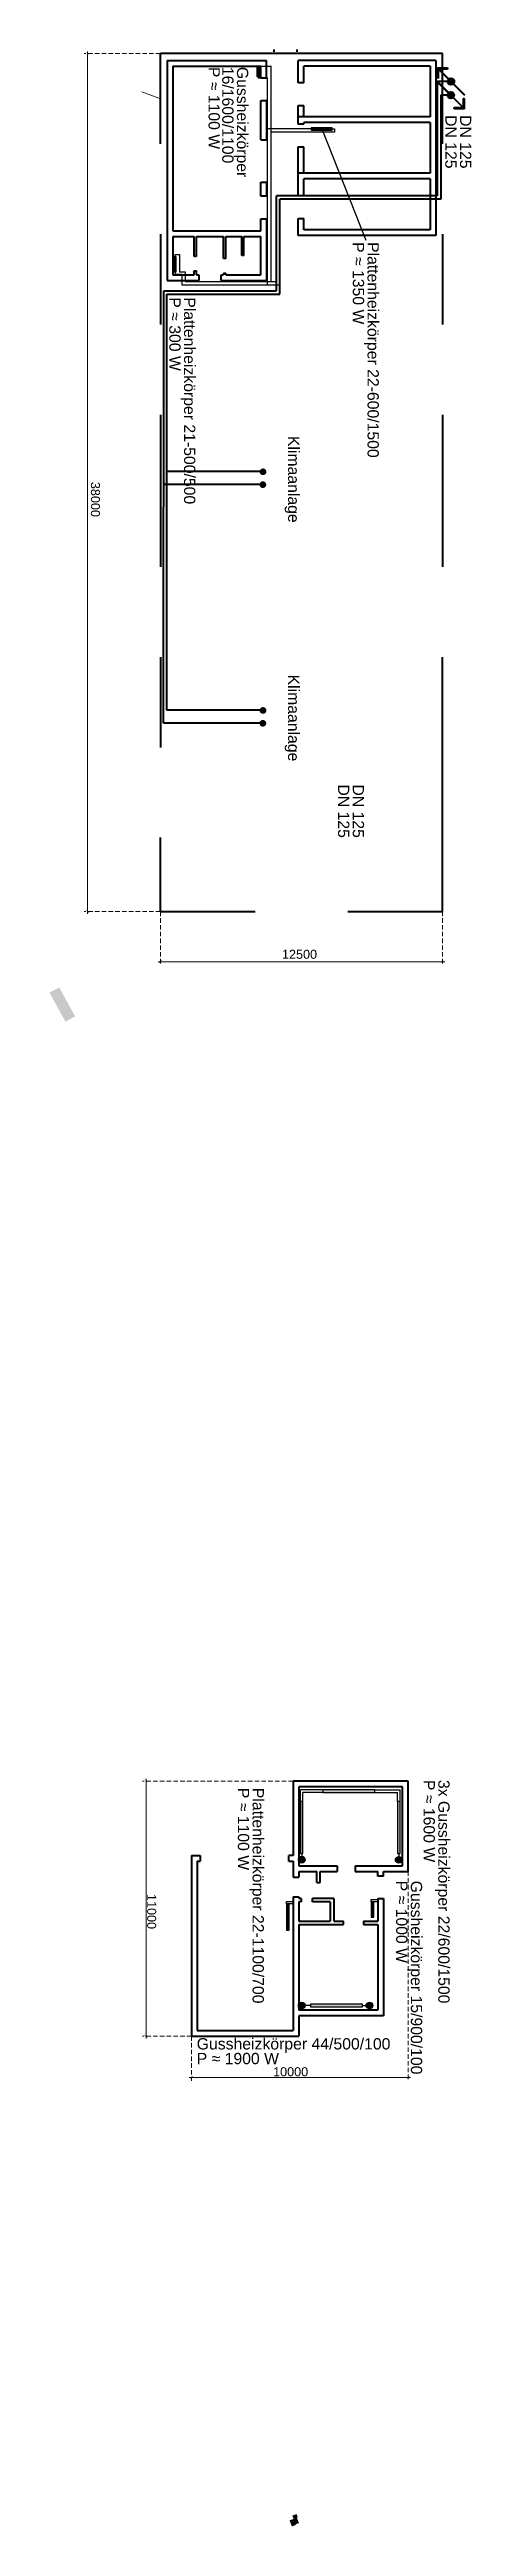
# Model space of a CAD drawing. Header units: millimetres. Extents: x -1616060 to -1327748, y -2178952 to -1799995.
# Drawn here: x -1403342 to -1384652, y -2178952 to -2069238 of the extents above; entities that cross this region are included whole.
import ezdxf

# ---------------------------------------------------------------- set-up
doc = ezdxf.new("R2010")
doc.units = ezdxf.units.MM
doc.header["$LTSCALE"] = 100
doc.header["$MEASUREMENT"] = 0
doc.linetypes.add('ACISOTGL', pattern=[3, 2, -1])
doc.layers.get('0').update_dxf_attribs({"lineweight": 13, "plot": 0})
doc.layers.get('Defpoints').update_dxf_attribs({"lineweight": 13})
for name, color, linetype, lineweight in [('A0_Grundriß', 7, 'Continuous', 40), ('Heiz Wasser +50 -Heizkörper Rücklauff', 241, 'Continuous', 30), ('Heiz Wasser +60 -Heizkörper Vorlauf', 6, 'Continuous', 30), ('Heiz Wasser +70 Klima R (luftung)', 242, 'Continuous', 40), ('Heiz Wasser +70 Prozess R', 242, 'Continuous', 40), ('Heiz Wasser +90 Prozess V', 41, 'Continuous', 40), ('HEIZUNG VORLAUF', 1, 'Continuous', 60)]:
    doc.layers.add(name, color=color, linetype=linetype, lineweight=lineweight)
doc.styles.add('ARIAL', font='arial.ttf')
doc.dimstyles.new('CT Mondelez', dxfattribs={"dimtxt": 400, "dimasz": 120, "dimexe": 150, "dimexo": 0, "dimgap": 0, "dimtad": 1, "dimdec": 0, "dimtxsty": 'ARIAL', "dimblk": 'ARCHTICK', "dimcen": 250, "dimdle": 100, "dimclrd": 7, "dimclre": 7, "dimclrt": 7, "dimadec": 1, "dimazin": 3, "dimtfac": 1, "dimtdec": 0, "dimtmove": 2, "dimatfit": 3, "dimldrblk": 'ARCHTICK', "dimfxl": 10000, "dimfxlon": 1, "dimtolj": 2, "dimlwd": 15, "dimlwe": 9})

msp = doc.modelspace()

# ---------------------------------------------------------------- texts
at = {"layer": 'Heiz Wasser +60 -Heizkörper Vorlauf', "char_height": 500, "attachment_point": 1, "rotation": 270, "style": 'ARIAL'}
for s, insert in [('\\A1;P ≈ 1100 W', (-1395799.2, -2070006.3)), ('\\A1;16/1600/1100', (-1395192.1, -2070006.3)), ('\\A1;Gussheizkörper', (-1394540.8, -2070006.3)), ('\\A1;P ≈ 1350 W', (-1389407.3, -2077766.2)), ('\\A1;Plattenheizkörper 22-600/1500', (-1388756.1, -2077766.2)), ('\\A1;P ≈ 300 W', (-1397536.1, -2080213.8)), ('\\A1;Plattenheizkörper 21-500/500', (-1396884.9, -2080213.8)), ('\\A1;P ≈ 1600 W', (-1386272.8, -2145884.2)), ('\\A1;3x Gussheizkörper 22/600/1500', (-1385621.6, -2145884.2)), ('\\A1;P ≈ 1100 W', (-1394499.3, -2146236)), ('\\A1;Plattenheizkörper 22-1100/700', (-1393848.1, -2146236)), ('\\A1;Gussheizkörper 15/900/100', (-1386836.4, -2150350)), ('\\A1;P ≈ 1000 W', (-1387487.6, -2150350))]:
    msp.add_mtext_dynamic_manual_height_columns(s, width=15824.901, gutter_width=598.2, heights=[0], dxfattribs=dict(at, insert=insert))
at = {"layer": 'Heiz Wasser +60 -Heizkörper Vorlauf', "char_height": 500, "attachment_point": 1, "style": 'ARIAL'}
for s, insert in [('\\A1;Gussheizkörper 44/500/100', (-1396822.2, -2157323.8)), ('\\A1;P ≈ 1900 W', (-1396822.2, -2157975))]:
    msp.add_mtext_dynamic_manual_height_columns(s, width=15824.901, gutter_width=598.2, heights=[0], dxfattribs=dict(at, insert=insert))
at = {"layer": 'Heiz Wasser +70 Prozess R', "char_height": 500, "attachment_point": 1, "rotation": 270, "style": 'ARIAL'}
for insert in [(-1385310.3, -2072142.7), (-1390060.9, -2101788.7)]:
    msp.add_mtext_dynamic_manual_height_columns('\\A1;DN 125', width=15824.901, gutter_width=598.2, heights=[0], dxfattribs=dict(at, insert=insert))
at = {"layer": 'Heiz Wasser +90 Prozess V', "char_height": 500, "attachment_point": 1, "rotation": 270, "style": 'ARIAL'}
for s, insert in [('\\A1;DN 125', (-1384659.1, -2072142.7)), ('\\A1;Klimaanlage', (-1392275.4, -2086352.2)), ('\\A1;Klimaanlage', (-1392275.4, -2096923.2)), ('\\A1;DN 125', (-1389409.7, -2101788.7))]:
    msp.add_mtext_dynamic_manual_height_columns(s, width=15824.901, gutter_width=598.2, heights=[0], dxfattribs=dict(at, insert=insert))

# ---------------------------------------------------------------- blocks, each defined once
blk = doc.blocks.new('_ArchTick')
at = {"color": 0, "linetype": 'ByBlock', "const_width": 0.15}
blk.add_lwpolyline([(-0.5, -0.5), (0.5, 0.5)], dxfattribs=at)
blk = doc.blocks.new('*D150')
at = {"layer": 'A0_Grundriß', "color": 7, "linetype": 'ACISOTGL', "lineweight": 9, "transparency": 16777216}
for p, q in [((-1398430, -2069418), (-1401804, -2069418)), ((-1398430, -2107418), (-1401804, -2107418))]:
    blk.add_line(p, q, dxfattribs=at)
at = {"layer": 'A0_Grundriß', "color": 7, "linetype": 'Continuous', "lineweight": 15, "transparency": 16777216}
blk.add_line((-1401654, -2069318), (-1401654, -2107518), dxfattribs=at)
at = {"layer": 'Defpoints', "color": 0, "transparency": 16777216}
for p in [(-1398430, -2069418), (-1401654, -2107418), (-1398430, -2107418)]:
    blk.add_point(p, dxfattribs=at)
at = {"layer": 'A0_Grundriß', "color": 7, "lineweight": 15, "transparency": 16777216, "xscale": 120, "yscale": 120, "zscale": 120}
for p, rotation in [((-1401654, -2069418), 90), ((-1401654, -2107418), 270)]:
    blk.add_blockref('_ArchTick', p, dxfattribs=dict(at, rotation=rotation))
at = {"layer": 'A0_Grundriß', "color": 7, "transparency": 16777216, "insert": (-1401312, -2089166), "char_height": 400, "attachment_point": 5, "rotation": 270, "style": 'ARIAL'}
blk.add_mtext('\\A2;38000', dxfattribs=at)
blk = doc.blocks.new('*D151')
at = {"layer": 'A0_Grundriß', "color": 7, "linetype": 'ACISOTGL', "lineweight": 9, "transparency": 16777216}
for p, q in [((-1398430, -2107418), (-1398430, -2109792)), ((-1385930, -2107418), (-1385930, -2109792))]:
    blk.add_line(p, q, dxfattribs=at)
at = {"layer": 'A0_Grundriß', "color": 7, "linetype": 'Continuous', "lineweight": 15, "transparency": 16777216}
blk.add_line((-1385830, -2109642), (-1398530, -2109642), dxfattribs=at)
at = {"layer": 'Defpoints', "color": 0, "transparency": 16777216}
for p in [(-1398430, -2107418), (-1385930, -2107418), (-1398430, -2109642)]:
    blk.add_point(p, dxfattribs=at)
at = {"layer": 'A0_Grundriß', "color": 7, "lineweight": 15, "transparency": 16777216, "xscale": 120, "yscale": 120, "zscale": 120, "rotation": 180}
blk.add_blockref('_ArchTick', (-1398430, -2109642), dxfattribs=at)
at = {"layer": 'A0_Grundriß', "color": 7, "lineweight": 15, "transparency": 16777216, "xscale": 120, "yscale": 120, "zscale": 120}
blk.add_blockref('_ArchTick', (-1385930, -2109642), dxfattribs=at)
at = {"layer": 'A0_Grundriß', "color": 7, "transparency": 16777216, "insert": (-1392268, -2109315), "char_height": 400, "attachment_point": 5, "style": 'ARIAL'}
blk.add_mtext('\\A2;12500', dxfattribs=at)
blk = doc.blocks.new('*D155')
at = {"layer": 'A0_Grundriß', "color": 7, "linetype": 'ACISOTGL', "lineweight": 9, "transparency": 16777216}
for p, q in [((-1392554, -2145935), (-1399218, -2145935)), ((-1397054, -2157235), (-1399218, -2157235))]:
    blk.add_line(p, q, dxfattribs=at)
at = {"layer": 'A0_Grundriß', "color": 7, "linetype": 'Continuous', "lineweight": 15, "transparency": 16777216}
blk.add_line((-1399068, -2145835), (-1399068, -2157335), dxfattribs=at)
at = {"layer": 'Defpoints', "color": 0, "transparency": 16777216}
for p in [(-1392554, -2145935), (-1399068, -2157235), (-1397054, -2157235)]:
    blk.add_point(p, dxfattribs=at)
at = {"layer": 'A0_Grundriß', "color": 7, "lineweight": 15, "transparency": 16777216, "xscale": 120, "yscale": 120, "zscale": 120}
for p, rotation in [((-1399068, -2145935), 90), ((-1399068, -2157235), 270)]:
    blk.add_blockref('_ArchTick', p, dxfattribs=dict(at, rotation=rotation))
at = {"layer": 'A0_Grundriß', "color": 7, "transparency": 16777216, "insert": (-1398820, -2151714), "char_height": 400, "attachment_point": 5, "rotation": 270, "style": 'ARIAL'}
blk.add_mtext('\\A2;11000', dxfattribs=at)
blk = doc.blocks.new('*D156')
at = {"layer": 'A0_Grundriß', "color": 7, "linetype": 'ACISOTGL', "lineweight": 9, "transparency": 16777216}
for p, q in [((-1387454, -2149935), (-1387454, -2159212)), ((-1397054, -2157235), (-1397054, -2159212))]:
    blk.add_line(p, q, dxfattribs=at)
at = {"layer": 'A0_Grundriß', "color": 7, "linetype": 'Continuous', "lineweight": 15, "transparency": 16777216}
blk.add_line((-1387354, -2159062), (-1397154, -2159062), dxfattribs=at)
at = {"layer": 'Defpoints', "color": 0, "transparency": 16777216}
for p in [(-1387454, -2149935), (-1397054, -2157235), (-1397054, -2159062)]:
    blk.add_point(p, dxfattribs=at)
at = {"layer": 'A0_Grundriß', "color": 7, "lineweight": 15, "transparency": 16777216, "xscale": 120, "yscale": 120, "zscale": 120, "rotation": 180}
blk.add_blockref('_ArchTick', (-1397054, -2159062), dxfattribs=at)
at = {"layer": 'A0_Grundriß', "color": 7, "lineweight": 15, "transparency": 16777216, "xscale": 120, "yscale": 120, "zscale": 120}
blk.add_blockref('_ArchTick', (-1387454, -2159062), dxfattribs=at)
at = {"layer": 'A0_Grundriß', "color": 7, "transparency": 16777216, "insert": (-1392662, -2158813), "char_height": 400, "attachment_point": 5, "style": 'ARIAL'}
blk.add_mtext('\\A2;10000', dxfattribs=at)

# ---------------------------------------------------------------- dimensions: what is measured, and where the dimension line sits
at = {"layer": 'A0_Grundriß'}
dim = msp.add_linear_dim(base=(-1401653.9, -2107418), p1=(-1398429.7, -2069418), p2=(-1398429.7, -2107418), angle=270, dimstyle='CT Mondelez', dxfattribs=at)
dim.commit()
dim.dimension.update_dxf_attribs({"geometry": '*D150', "text_midpoint": (-1401311.7, -2089165.7), "dimtype": 160})
dim = msp.add_linear_dim(base=(-1398429.7, -2109642.4), p1=(-1385929.7, -2107418), p2=(-1398429.7, -2107418), dimstyle='CT Mondelez', dxfattribs=at)
dim.commit()
dim.dimension.update_dxf_attribs({"geometry": '*D151', "text_midpoint": (-1392268, -2109314.6), "dimtype": 160})
dim = msp.add_linear_dim(base=(-1399068.4, -2157235.4), p1=(-1392553.5, -2145935.4), p2=(-1397053.5, -2157235.4), angle=270, text='11000', dimstyle='CT Mondelez', dxfattribs=at)
dim.commit()
dim.dimension.update_dxf_attribs({"geometry": '*D155', "text_midpoint": (-1398820.3, -2151714.4), "dimtype": 160})
dim = msp.add_linear_dim(base=(-1397053.5, -2159062), p1=(-1387453.5, -2149935.4), p2=(-1397053.5, -2157235.4), text='10000', dimstyle='CT Mondelez', dxfattribs=at)
dim.commit()
dim.dimension.update_dxf_attribs({"geometry": '*D156', "text_midpoint": (-1392661.5, -2158813.4), "dimtype": 160})

# ---------------------------------------------------------------- hatches: boundary and pattern name
at = {"layer": 'A0_Grundriß'}
h = msp.add_hatch(color=1, dxfattribs=at)
h.dxf.hatch_style = 1
h.paths.add_polyline_path([(-1392530.7, -2178617.9), (-1392708.6, -2178682.1), (-1392605.7, -2178952.1), (-1392431, -2178885.5), (-1392441.8, -2178857.2), (-1392399.6, -2178841.5), (-1392379.9, -2178834.2), (-1392342, -2178820.1), (-1392294.4, -2178802.4), (-1392342, -2178674.2), (-1392379.9, -2178572.2), (-1392342, -2178558.2), (-1392379.9, -2178456.2), (-1392399.6, -2178403.1), (-1392441.8, -2178418.8), (-1392584.9, -2178472)])
at = {"layer": 'Heiz Wasser +50 -Heizkörper Rücklauff'}
h = msp.add_hatch(color=256, dxfattribs=at)
h.dxf.hatch_style = 1
h.paths.add_polyline_path([(-1392170.8, -2149267.4, 0.19891237), (-1392276.8, -2149311.4), (-1392064.7, -2149523.5, 0.66817864)])
h.paths.add_polyline_path([(-1392276.8, -2149311.4, 0.66817864), (-1392170.8, -2149567.4, 0.19891237), (-1392064.7, -2149523.5)])
h = msp.add_hatch(color=256, dxfattribs=at)
h.dxf.hatch_style = 1
h.paths.add_polyline_path([(-1392170.8, -2155725.6, 0.19891237), (-1392276.8, -2155769.5), (-1392064.7, -2155981.7, 0.66817864)])
h.paths.add_polyline_path([(-1392276.8, -2155769.5, 0.66817864), (-1392170.8, -2156025.6, 0.19891237), (-1392064.7, -2155981.7)])
at = {"layer": 'Heiz Wasser +60 -Heizkörper Vorlauf'}
h = msp.add_hatch(color=256, dxfattribs=at)
h.dxf.hatch_style = 1
h.paths.add_polyline_path([(-1394157.5, -2070435.1), (-1394047.5, -2070435.1), (-1394047.5, -2070029.4), (-1394157.5, -2070029.4)])
h = msp.add_hatch(color=256, dxfattribs=at)
h.dxf.hatch_style = 1
h.paths.add_polyline_path([(-1391746.3, -2072700), (-1391746.3, -2072810), (-1390821.3, -2072810), (-1390821.3, -2072700)])
h = msp.add_hatch(color=256, dxfattribs=at)
h.dxf.hatch_style = 1
h.paths.add_polyline_path([(-1397728.3, -2078414.9), (-1397838.3, -2078414.9), (-1397838.3, -2079089.9), (-1397728.3, -2079089.9)])
h = msp.add_hatch(color=256, dxfattribs=at)
h.dxf.hatch_style = 1
h.paths.add_polyline_path([(-1392114.6, -2146837.3), (-1392224.6, -2146837.3), (-1392224.6, -2149137.3), (-1392114.6, -2149137.3)])
h = msp.add_hatch(color=256, dxfattribs=at)
h.dxf.hatch_style = 1
h.paths.add_polyline_path([(-1388931.9, -2146437.2), (-1388931.9, -2146327.2), (-1391231.9, -2146327.2), (-1391231.9, -2146437.2)])
h = msp.add_hatch(color=256, dxfattribs=at)
h.dxf.hatch_style = 1
h.paths.add_polyline_path([(-1387815.8, -2146837.3), (-1387925.8, -2146837.3), (-1387925.8, -2149137.3), (-1387815.8, -2149137.3)])
h = msp.add_hatch(color=256, dxfattribs=at)
h.dxf.hatch_style = 1
h.paths.add_polyline_path([(-1387873, -2149275.1, 0.19891237), (-1387979, -2149319), (-1387766.9, -2149531.1, 0.66817864)])
h.paths.add_polyline_path([(-1387979, -2149319, 0.66817864), (-1387873, -2149575.1, 0.19891237), (-1387766.9, -2149531.1)])
h = msp.add_hatch(color=256, dxfattribs=at)
h.dxf.hatch_style = 1
h.paths.add_polyline_path([(-1392733.9, -2151371.4), (-1392843.9, -2151371.4), (-1392843.9, -2152546.4), (-1392733.9, -2152546.4)])
h = msp.add_hatch(color=256, dxfattribs=at)
h.dxf.hatch_style = 1
h.paths.add_polyline_path([(-1388983.8, -2151284.9), (-1389093.8, -2151284.9), (-1389093.8, -2151959.9), (-1388983.8, -2151959.9)])
h = msp.add_hatch(color=256, dxfattribs=at)
h.dxf.hatch_style = 1
h.paths.add_polyline_path([(-1389477.6, -2155934.1), (-1389477.6, -2155824.1), (-1391777.6, -2155824.1), (-1391777.6, -2155934.1)])
h = msp.add_hatch(color=256, dxfattribs=at)
h.dxf.hatch_style = 1
h.paths.add_polyline_path([(-1389172, -2155725.6, 0.19891237), (-1389278, -2155769.5), (-1389065.9, -2155981.7, 0.66817864)])
h.paths.add_polyline_path([(-1389278, -2155769.5, 0.66817864), (-1389172, -2156025.6, 0.19891237), (-1389065.9, -2155981.7)])
at = {"layer": 'Heiz Wasser +70 Prozess R'}
h = msp.add_hatch(color=256, dxfattribs=at)
h.dxf.hatch_style = 1
h.paths.add_polyline_path([(-1385449.6, -2070752.8, -0.02358334), (-1385459.6, -2070762.8), (-1384964.6, -2071257.9), (-1384954.6, -2071247.9)])
h.paths.add_polyline_path([(-1386111.6, -2070100.8), (-1385711.6, -2070100.8), (-1385711.6, -2070050.8), (-1386161.6, -2070050.8), (-1386161.6, -2070500.8), (-1386111.6, -2070500.8)])
h.paths.add_polyline_path([(-1386111.6, -2070110.8), (-1385671.5, -2070550.9, -0.02358334), (-1385661.5, -2070540.9), (-1386101.6, -2070100.8), (-1386111.6, -2070100.8)])
h = msp.add_hatch(color=256, dxfattribs=at)
h.dxf.hatch_style = 1
h.paths.add_polyline_path([(-1385560.6, -2070501.8, 0.19891237), (-1385666.7, -2070545.7), (-1385454.5, -2070757.9, 0.66817864)])
h.paths.add_polyline_path([(-1385666.7, -2070545.7, 0.66817864), (-1385560.6, -2070801.8, 0.19891237), (-1385454.5, -2070757.9)])
h = msp.add_hatch(color=256, dxfattribs=at)
h.dxf.hatch_style = 1
h.paths.add_polyline_path([(-1393891.8, -2088360.3, 0.19891237), (-1393997.8, -2088404.2), (-1393785.7, -2088616.4, 0.66817864)])
h.paths.add_polyline_path([(-1393997.8, -2088404.2, 0.66817864), (-1393891.8, -2088660.3, 0.19891237), (-1393785.7, -2088616.4)])
h = msp.add_hatch(color=256, dxfattribs=at)
h.dxf.hatch_style = 1
h.paths.add_polyline_path([(-1393891.8, -2098931.2, 0.19891237), (-1393997.8, -2098975.2), (-1393785.7, -2099187.3, 0.66817864)])
h.paths.add_polyline_path([(-1393997.8, -2098975.2, 0.66817864), (-1393891.8, -2099231.2, 0.19891237), (-1393785.7, -2099187.3)])
at = {"layer": 'Heiz Wasser +90 Prozess V'}
h = msp.add_hatch(color=256, dxfattribs=at)
h.dxf.hatch_style = 1
h.paths.add_polyline_path([(-1385676.2, -2071158.1, -0.02358334), (-1385666.2, -2071148.1), (-1386161.3, -2070653), (-1386171.3, -2070663)])
h.paths.add_polyline_path([(-1385014.2, -2071810.1), (-1385414.2, -2071810.1), (-1385414.2, -2071860.1), (-1384964.2, -2071860.1), (-1384964.2, -2071410.1), (-1385014.2, -2071410.1)])
h.paths.add_polyline_path([(-1385014.2, -2071800.1), (-1385454.3, -2071360, -0.02358334), (-1385464.3, -2071370), (-1385024.2, -2071810.1), (-1385014.2, -2071810.1)])
h = msp.add_hatch(color=256, dxfattribs=at)
h.dxf.hatch_style = 1
h.paths.add_polyline_path([(-1385565.2, -2071409, 0.19891237), (-1385459.1, -2071365.1), (-1385671.3, -2071153, 0.66817864)])
h.paths.add_polyline_path([(-1385459.1, -2071365.1, 0.66817864), (-1385565.2, -2071109, 0.19891237), (-1385671.3, -2071153)])
h = msp.add_hatch(color=256, dxfattribs=at)
h.dxf.hatch_style = 1
h.paths.add_polyline_path([(-1393886.4, -2087792, 0.19891237), (-1393992.5, -2087835.9), (-1393780.3, -2088048.1, 0.66817864)])
h.paths.add_polyline_path([(-1393992.5, -2087835.9, 0.66817864), (-1393886.4, -2088092, 0.19891237), (-1393780.3, -2088048.1)])
h = msp.add_hatch(color=256, dxfattribs=at)
h.dxf.hatch_style = 1
h.paths.add_polyline_path([(-1393886.4, -2098362.9, 0.19891237), (-1393992.5, -2098406.8), (-1393780.3, -2098619, 0.66817864)])
h.paths.add_polyline_path([(-1393992.5, -2098406.8, 0.66817864), (-1393886.4, -2098662.9, 0.19891237), (-1393780.3, -2098619)])
at = {"layer": 'HEIZUNG VORLAUF'}
h = msp.add_hatch(color=256, dxfattribs=at)
h.dxf.hatch_style = 1
h.paths.add_polyline_path([(-1402914.5, -2110780.5), (-1403342.1, -2111015.4), (-1402637, -2112299.1), (-1402209.4, -2112064.2)])
h.paths.add_polyline_path([(-1403088.1, -2111302.4), (-1402722.3, -2111970.6), (-1402466.4, -2111830.5), (-1402832.2, -2111162.3)], flags=24)

# ---------------------------------------------------------------- linework, layer by layer
at = {"layer": 'A0_Grundriß'}
for p, q in [((-1385929.7, -2069418), (-1398429.7, -2069418)), ((-1398429.7, -2073418), (-1398429.7, -2069418)), ((-1398129.7, -2069718), (-1393729.7, -2069718)), ((-1398129.7, -2069718), (-1398129.7, -2079468)), ((-1397879.7, -2069968), (-1393979.7, -2069968)), ((-1397879.7, -2069968), (-1397879.7, -2077268)), ((-1393979.7, -2070501.6), (-1393979.7, -2069968)), ((-1393729.7, -2070501.6), (-1393729.7, -2069718)), ((-1393393.1, -2069335.8), (-1393393.1, -2069238.1)), ((-1392393.1, -2069238.1), (-1392393.1, -2069335.8)), ((-1386229.7, -2069718), (-1392329.7, -2069718)), ((-1392329.7, -2070718), (-1392329.7, -2069718)), ((-1386479.7, -2069968), (-1392079.7, -2069968)), ((-1392079.7, -2070718), (-1392079.7, -2069968)), ((-1386479.7, -2069968), (-1386479.7, -2072218)), ((-1386229.7, -2069718), (-1386229.7, -2077468)), ((-1385929.7, -2073418), (-1385929.7, -2069418)), ((-1393729.7, -2070501.6), (-1393979.7, -2070501.6)), ((-1392079.7, -2070718), (-1392329.7, -2070718)), ((-1393979.7, -2071501.6), (-1393729.7, -2071501.6)), ((-1393979.7, -2073243.1), (-1393979.7, -2071501.6)), ((-1393729.7, -2071501.6), (-1393729.7, -2073243.1)), ((-1392329.7, -2071718), (-1392079.7, -2071718)), ((-1392329.7, -2072543), (-1392329.7, -2071718)), ((-1392079.7, -2072218), (-1392329.7, -2072218)), ((-1392079.7, -2072218), (-1392079.7, -2071718)), ((-1386479.7, -2072218), (-1392079.7, -2072218)), ((-1386479.7, -2072468), (-1392079.7, -2072468)), ((-1392079.7, -2072543), (-1392079.7, -2072468)), ((-1386479.7, -2072468), (-1386479.7, -2074718)), ((-1393979.7, -2073243.1), (-1393729.7, -2073243.1)), ((-1392079.7, -2072543), (-1392329.7, -2072543)), ((-1392329.7, -2075718), (-1392329.7, -2073543)), ((-1392329.7, -2073543), (-1392079.7, -2073543)), ((-1392079.7, -2074718), (-1392079.7, -2073543)), ((-1393979.7, -2075734.8), (-1393979.7, -2075118.1)), ((-1393979.7, -2075118.1), (-1393729.7, -2075118.1)), ((-1393729.7, -2075734.8), (-1393979.7, -2075734.8)), ((-1393729.7, -2075118.1), (-1393729.7, -2075734.8)), ((-1392079.7, -2074718), (-1392329.7, -2074718)), ((-1392079.7, -2075718), (-1392329.7, -2075718)), ((-1386479.7, -2074718), (-1392079.7, -2074718)), ((-1386479.7, -2074968), (-1392079.7, -2074968)), ((-1392079.7, -2075718), (-1392079.7, -2074968)), ((-1386479.7, -2074968), (-1386479.7, -2077218)), ((-1393979.7, -2076734.8), (-1393729.7, -2076734.8)), ((-1393979.7, -2077268), (-1393979.7, -2076734.8)), ((-1393729.7, -2076734.8), (-1393729.7, -2079468)), ((-1392329.7, -2077468), (-1392329.7, -2076718)), ((-1392329.7, -2076718), (-1392079.7, -2076718)), ((-1392079.7, -2077218), (-1392079.7, -2076718)), ((-1398429.7, -2077418), (-1398429.7, -2081418)), ((-1397879.7, -2077268), (-1393979.7, -2077268)), ((-1397879.7, -2077518), (-1396929.7, -2077518)), ((-1397879.7, -2077518), (-1397879.7, -2079218)), ((-1396929.7, -2078400.2), (-1396929.7, -2077518)), ((-1396829.7, -2078400.2), (-1396829.7, -2077518)), ((-1396829.7, -2077518), (-1395629.7, -2077518)), ((-1395629.7, -2078500.2), (-1395629.7, -2077518)), ((-1395529.7, -2077518), (-1394829.7, -2077518)), ((-1395529.7, -2078500.2), (-1395529.7, -2077518)), ((-1394829.7, -2078368), (-1394829.7, -2077518)), ((-1394729.7, -2078368), (-1394729.7, -2077518)), ((-1394729.7, -2077518), (-1393979.7, -2077518)), ((-1393979.7, -2079218), (-1393979.7, -2077518)), ((-1386229.7, -2077468), (-1392329.7, -2077468)), ((-1386479.7, -2077218), (-1392079.7, -2077218)), ((-1385929.7, -2077418), (-1385929.7, -2081418)), ((-1396829.7, -2078400.2), (-1396929.7, -2078400.2)), ((-1396929.7, -2079040.2), (-1396829.7, -2079040.2)), ((-1396929.7, -2079218), (-1396929.7, -2079040.2)), ((-1396829.7, -2079218), (-1396829.7, -2079040.2)), ((-1395529.7, -2078500.2), (-1395629.7, -2078500.2)), ((-1394729.7, -2078368), (-1394829.7, -2078368)), ((-1398129.7, -2079468), (-1396731.9, -2079468)), ((-1397879.7, -2079218), (-1396929.7, -2079218)), ((-1396829.7, -2079218), (-1396731.9, -2079218)), ((-1396731.9, -2079218), (-1396731.9, -2079468)), ((-1395731.9, -2079468), (-1395731.9, -2079218)), ((-1395731.9, -2079218), (-1395629.7, -2079218)), ((-1395731.9, -2079468), (-1393729.7, -2079468)), ((-1395629.7, -2079140.2), (-1395529.7, -2079140.2)), ((-1395629.7, -2079140.2), (-1395629.7, -2079218)), ((-1395529.7, -2079218), (-1395529.7, -2079140.2)), ((-1395529.7, -2079218), (-1393979.7, -2079218)), ((-1398429.7, -2085418), (-1398429.7, -2092147.2)), ((-1385929.7, -2085418), (-1385929.7, -2092147.2)), ((-1398429.7, -2096147.2), (-1398429.7, -2100147.2)), ((-1385929.7, -2107418), (-1385929.7, -2096147.2)), ((-1398429.7, -2107418), (-1398429.7, -2104147.2)), ((-1398429.7, -2107418), (-1394229.7, -2107418)), ((-1390129.7, -2107418), (-1385929.7, -2107418)), ((-1392553.5, -2145935.4), (-1392553.5, -2149235.4)), ((-1387453.5, -2145935.4), (-1392553.5, -2145935.4)), ((-1387453.5, -2149935.4), (-1387453.5, -2145935.4)), ((-1387703.5, -2146185.4), (-1392303.5, -2146185.4)), ((-1392303.5, -2146185.4), (-1392303.5, -2149685.4)), ((-1387703.5, -2149685.4), (-1387703.5, -2146185.4)), ((-1397053.5, -2149235.4), (-1397053.5, -2157235.4)), ((-1397053.5, -2149235.4), (-1396671.2, -2149235.4)), ((-1396671.2, -2149235.4), (-1396671.2, -2149485.4)), ((-1392553.5, -2149235.4), (-1392739.8, -2149235.4)), ((-1392739.8, -2149485.4), (-1392739.8, -2149235.4)), ((-1396803.5, -2149485.4), (-1396671.2, -2149485.4)), ((-1396803.5, -2149485.4), (-1396803.5, -2156985.4)), ((-1392739.8, -2149485.4), (-1392553.5, -2149485.4)), ((-1392553.5, -2149485.4), (-1392553.5, -2150191.3)), ((-1392553.5, -2150191.3), (-1392303.5, -2150191.3)), ((-1392303.5, -2149685.4), (-1390603.5, -2149685.4)), ((-1392303.5, -2149935.4), (-1391503.5, -2149935.4)), ((-1392303.5, -2149935.4), (-1392303.5, -2150191.3)), ((-1391503.5, -2150435.4), (-1391503.5, -2149935.4)), ((-1391353.5, -2150435.4), (-1391353.5, -2149935.4)), ((-1391353.5, -2149935.4), (-1390603.5, -2149935.4)), ((-1390603.5, -2149685.4), (-1390603.5, -2149935.4)), ((-1389803.5, -2149685.4), (-1387703.5, -2149685.4)), ((-1389803.5, -2149685.4), (-1389803.5, -2149935.4)), ((-1389803.5, -2149935.4), (-1388803.5, -2149935.4)), ((-1388803.5, -2150140.5), (-1388803.5, -2149935.4)), ((-1388553.5, -2150140.5), (-1388803.5, -2150140.5)), ((-1388553.5, -2150140.5), (-1388553.5, -2149935.4)), ((-1388553.5, -2149935.4), (-1387453.5, -2149935.4)), ((-1392553.5, -2151063.4), (-1392303.5, -2151063.4)), ((-1392553.5, -2151063.4), (-1392553.5, -2156985.4)), ((-1392303.5, -2151063.4), (-1392303.5, -2151135.4)), ((-1392195.4, -2151135.4), (-1392303.5, -2151135.4)), ((-1392303.5, -2151285.4), (-1392303.5, -2152135.4)), ((-1392195.4, -2151285.4), (-1392303.5, -2151285.4)), ((-1392195.4, -2151135.4), (-1392195.4, -2151285.4)), ((-1390753.5, -2151135.4), (-1391695.4, -2151135.4)), ((-1391695.4, -2151285.4), (-1391695.4, -2151135.4)), ((-1390903.5, -2151285.4), (-1391695.4, -2151285.4)), ((-1391503.5, -2150435.4), (-1391353.5, -2150435.4)), ((-1390903.5, -2151285.4), (-1390903.5, -2152135.4)), ((-1390753.5, -2151135.4), (-1390753.5, -2152135.4)), ((-1388803.5, -2151140.5), (-1388803.5, -2152135.4)), ((-1388803.5, -2151140.5), (-1388553.5, -2151140.5)), ((-1388553.5, -2151140.5), (-1388553.5, -2156335.4)), ((-1392303.5, -2152135.4), (-1390903.5, -2152135.4)), ((-1392303.5, -2152285.4), (-1390313.2, -2152285.4)), ((-1392303.5, -2152285.4), (-1392303.5, -2156085.4)), ((-1390753.5, -2152135.4), (-1390313.2, -2152135.4)), ((-1390313.2, -2152285.4), (-1390313.2, -2152135.4)), ((-1389441.3, -2152135.4), (-1389441.3, -2152285.4)), ((-1389441.3, -2152135.4), (-1388803.5, -2152135.4)), ((-1389441.3, -2152285.4), (-1388803.5, -2152285.4)), ((-1388803.5, -2152285.4), (-1388803.5, -2156085.4)), ((-1388803.5, -2156085.4), (-1392303.5, -2156085.4)), ((-1388553.5, -2156335.4), (-1392303.5, -2156335.4)), ((-1392303.5, -2156335.4), (-1392303.5, -2157235.4)), ((-1397053.5, -2157235.4), (-1392303.5, -2157235.4)), ((-1396803.5, -2156985.4), (-1392553.5, -2156985.4))]:
    msp.add_line(p, q, dxfattribs=at)
at = {"layer": 'A0_Grundriß', "lineweight": 15}
msp.add_line((-1398429.7, -2071418), (-1399248.4, -2071112.6), dxfattribs=at)
at = {"layer": 'Heiz Wasser +50 -Heizkörper Rücklauff'}
for p, q in [((-1394102.5, -2070029.4), (-1394102.5, -2069979.4)), ((-1394102.5, -2069979.4), (-1393529.7, -2069979.4)), ((-1393529.7, -2079509.5), (-1393529.7, -2069979.4)), ((-1390721.3, -2072905), (-1393529.7, -2072905)), ((-1390821.3, -2072755), (-1390721.3, -2072755)), ((-1390721.3, -2072755), (-1390721.3, -2072905)), ((-1397783.3, -2078414.9), (-1397783.3, -2078314.9)), ((-1397783.3, -2078314.9), (-1397581.4, -2078314.9)), ((-1397581.4, -2078314.9), (-1397581.4, -2079089.9)), ((-1397581.4, -2079089.9), (-1397333.3, -2079089.9)), ((-1397333.3, -2079089.9), (-1397333.3, -2079509.5)), ((-1397333.3, -2079509.5), (-1393292.4, -2079509.5)), ((-1391231.9, -2146437.2), (-1392114.6, -2146437.2)), ((-1392114.6, -2146837.3), (-1392114.6, -2146437.2)), ((-1388931.9, -2146437.2), (-1387925.8, -2146437.2)), ((-1387925.8, -2146837.3), (-1387925.8, -2146437.2)), ((-1392169.6, -2149137.3), (-1392169.6, -2149308.8)), ((-1392843.9, -2151371.4), (-1392843.9, -2151271.4)), ((-1392843.9, -2151271.4), (-1392553.5, -2151271.4)), ((-1389093.8, -2151284.9), (-1389093.8, -2151184.9)), ((-1389093.8, -2151184.9), (-1388803.5, -2151184.9)), ((-1391777.6, -2155879.1), (-1392090.4, -2155879.1))]:
    msp.add_line(p, q, dxfattribs=at)
for centre in [(-1392170.7, -2149417.4), (-1392170.7, -2155875.6)]:
    msp.add_circle(centre, 150, dxfattribs=at)
at = {"layer": 'Heiz Wasser +60 -Heizkörper Vorlauf'}
for p, q in [((-1394102.5, -2070435.1), (-1394102.5, -2070485.1)), ((-1394102.5, -2070485.1), (-1393679.7, -2070485.1)), ((-1393679.7, -2079659.5), (-1393679.7, -2070485.1)), ((-1391746.3, -2072755), (-1393679.7, -2072755)), ((-1391283.8, -2072755), (-1389333.2, -2077686.1)), ((-1397783.3, -2079089.9), (-1397783.3, -2079189.9)), ((-1397783.3, -2079189.9), (-1397483.3, -2079189.9)), ((-1397483.3, -2079189.9), (-1397483.3, -2079659.5)), ((-1397483.3, -2079659.5), (-1393142.9, -2079659.5)), ((-1392224.6, -2146837.3), (-1392224.6, -2146327.2)), ((-1391231.9, -2146327.2), (-1392224.6, -2146327.2)), ((-1388931.9, -2146327.2), (-1387815.8, -2146327.2)), ((-1387815.8, -2146837.3), (-1387815.8, -2146327.2)), ((-1387870.8, -2149137.3), (-1387870.8, -2149308.5)), ((-1392553.5, -2151371.4), (-1392733.9, -2151371.4)), ((-1388803.5, -2151284.9), (-1388983.8, -2151284.9)), ((-1389477.6, -2155879.1), (-1389272.5, -2155879.1))]:
    msp.add_line(p, q, dxfattribs=at)
for points in [[(-1394157.5, -2070029.4), (-1394157.5, -2070435.1), (-1394047.5, -2070435.1), (-1394047.5, -2070029.4)], [(-1390821.3, -2072700), (-1391746.3, -2072700), (-1391746.3, -2072810), (-1390821.3, -2072810)], [(-1397728.3, -2079089.9), (-1397728.3, -2078414.9), (-1397838.3, -2078414.9), (-1397838.3, -2079089.9)], [(-1392224.6, -2146837.3), (-1392224.6, -2149137.3), (-1392114.6, -2149137.3), (-1392114.6, -2146837.3)], [(-1388931.9, -2146327.2), (-1391231.9, -2146327.2), (-1391231.9, -2146437.2), (-1388931.9, -2146437.2)], [(-1387925.8, -2146837.3), (-1387925.8, -2149137.3), (-1387815.8, -2149137.3), (-1387815.8, -2146837.3)], [(-1392733.9, -2152546.4), (-1392733.9, -2151371.4), (-1392843.9, -2151371.4), (-1392843.9, -2152546.4)], [(-1388983.8, -2151959.9), (-1388983.8, -2151284.9), (-1389093.8, -2151284.9), (-1389093.8, -2151959.9)], [(-1389477.6, -2155824.1), (-1391777.6, -2155824.1), (-1391777.6, -2155934.1), (-1389477.6, -2155934.1)]]:
    msp.add_lwpolyline(points, close=True, dxfattribs=at)
for centre in [(-1387872.9, -2149425.1), (-1389171.9, -2155875.6)]:
    msp.add_circle(centre, 150, dxfattribs=at)
at = {"layer": 'Heiz Wasser +70 Klima R (luftung)'}
msp.add_line((-1398285.6, -2079922.7), (-1393292.4, -2079922.7), dxfattribs=at)
at = {"layer": 'Heiz Wasser +70 Prozess R'}
for p, q in [((-1386161.6, -2070050.8), (-1386161.6, -2070500.8)), ((-1386161.6, -2070050.8), (-1385711.6, -2070050.8)), ((-1386111.6, -2070500.8), (-1386111.6, -2070100.8)), ((-1385711.6, -2070100.8), (-1386111.6, -2070100.8)), ((-1386111.6, -2070110.8), (-1384964.6, -2071257.9)), ((-1386101.6, -2070100.8), (-1384954.6, -2071247.9)), ((-1385711.6, -2070050.8), (-1385711.6, -2070100.8)), ((-1385710.6, -2070651.8), (-1386165.2, -2070651.8)), ((-1386165.2, -2070651.8), (-1386165.2, -2075716.7)), ((-1386111.6, -2070500.8), (-1386161.6, -2070500.8)), ((-1393292.9, -2079922.7), (-1393281.2, -2075716.7)), ((-1386165.2, -2075716.7), (-1393281.2, -2075716.7)), ((-1398296.4, -2099071.9), (-1398285.6, -2079922.7)), ((-1393889.9, -2088503.4), (-1398290.4, -2088500.9)), ((-1393889.9, -2099074.3), (-1398296.4, -2099071.9))]:
    msp.add_line(p, q, dxfattribs=at)
msp.add_circle((-1385560.6, -2070651.8), 150, dxfattribs=at)
at = {"layer": 'Heiz Wasser +90 Prozess V'}
for p, q in [((-1385024.2, -2071810.1), (-1386171.3, -2070663)), ((-1385014.2, -2071800.1), (-1386161.3, -2070653)), ((-1385715.2, -2071259), (-1386015.2, -2071259)), ((-1386015.2, -2071259), (-1386015.2, -2075866.7)), ((-1385414.2, -2071860.1), (-1385414.2, -2071810.1)), ((-1385414.2, -2071810.1), (-1385014.2, -2071810.1)), ((-1384964.2, -2071860.1), (-1385414.2, -2071860.1)), ((-1385014.2, -2071410.1), (-1385014.2, -2071810.1)), ((-1385014.2, -2071410.1), (-1384964.2, -2071410.1)), ((-1384964.2, -2071860.1), (-1384964.2, -2071410.1)), ((-1386015.2, -2075866.7), (-1393142.9, -2075866.7)), ((-1393142.9, -2080072.7), (-1393142.9, -2075866.7)), ((-1398146.8, -2080072.7), (-1393142.9, -2080072.7)), ((-1398146.8, -2098506), (-1398146.8, -2080072.7)), ((-1393884.5, -2087935.1), (-1398146.8, -2087935.1)), ((-1393884.5, -2098506), (-1398146.8, -2098506))]:
    msp.add_line(p, q, dxfattribs=at)
msp.add_circle((-1385565.2, -2071259), 150, dxfattribs=at)

msp.set_redraw_order([(e.dxf.handle, doc.entitydb.next_handle()) for e in msp.query("TEXT MTEXT ATTDEF DIMENSION ARC_DIMENSION")])  # texts and dimensions are drawn at this point

doc.saveas('drawing.dxf')
